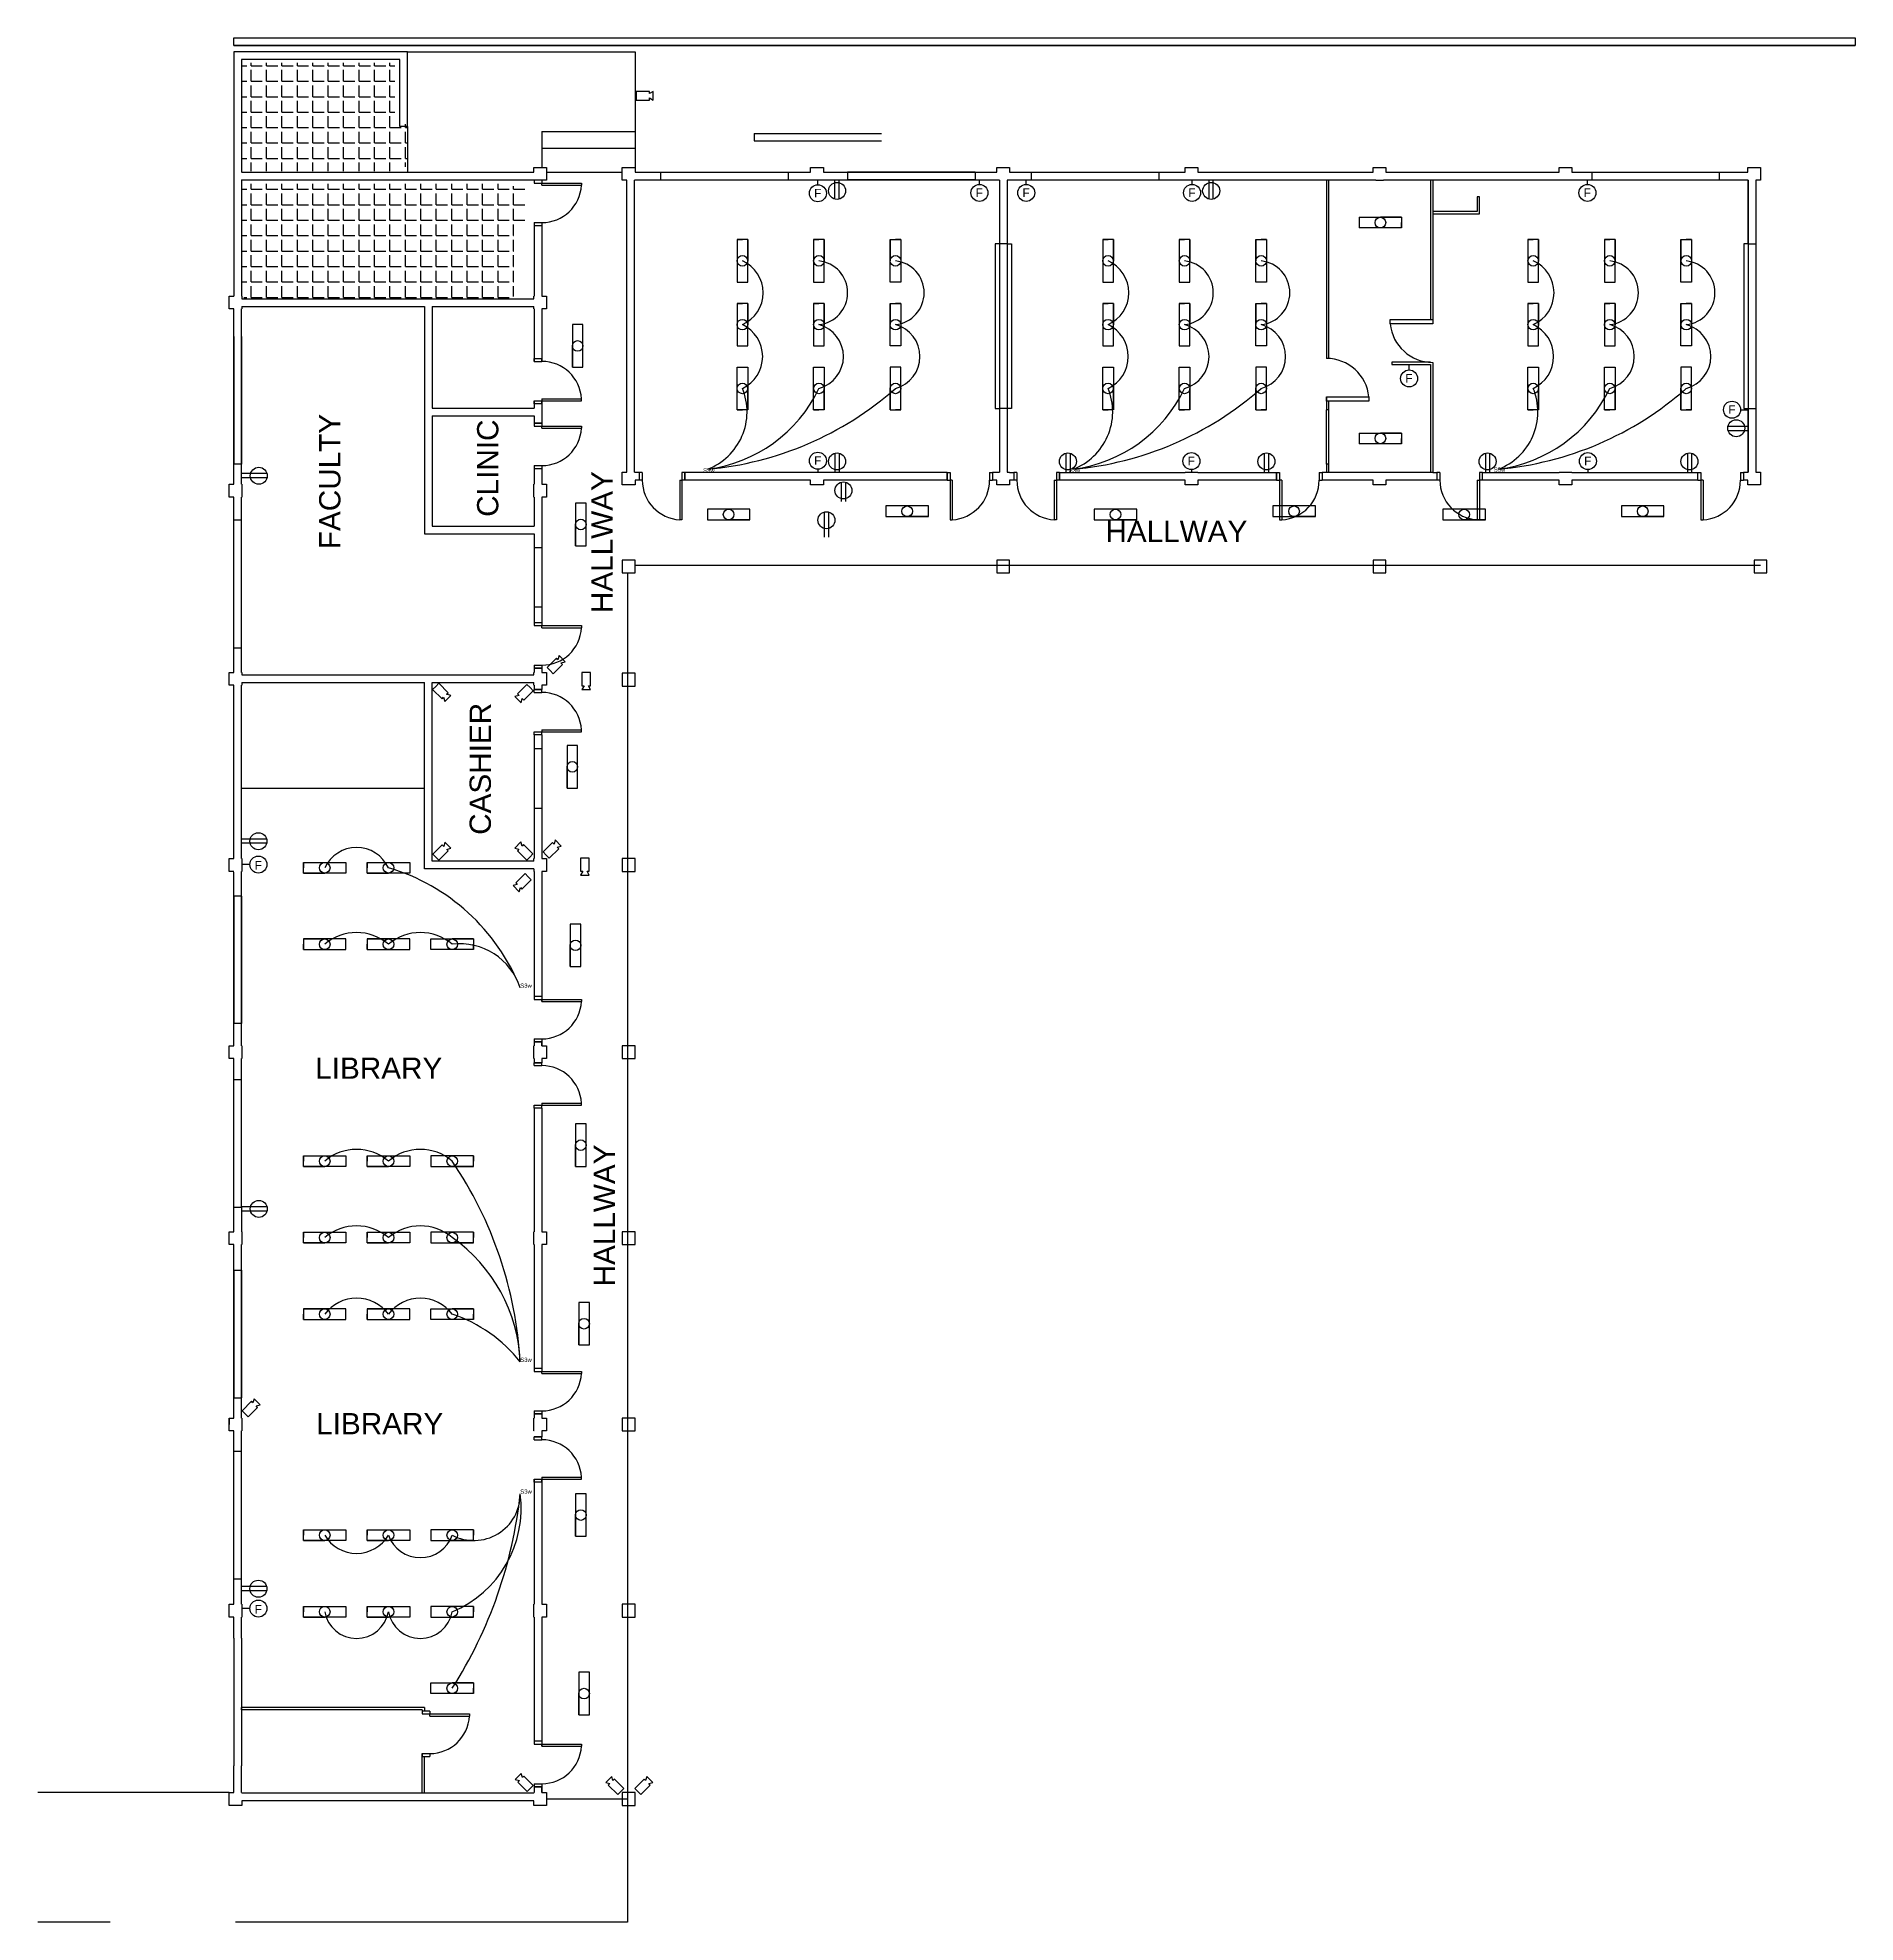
# Model space of a CAD drawing. Header units: centimetres. Extents: x 5373 to 12554, y -7923 to 4675.
# Drawn here: x 5885 to 10160, y 242 to 4675 of the extents above; entities that cross this region are included whole.
import ezdxf

# ---------------------------------------------------------------- set-up
doc = ezdxf.new("R2010")
doc.units = ezdxf.units.CM
for name, color, linetype in [('CCTV', 7, 'Continuous'), ('Doors', 130, 'Continuous'), ('electrical hidden', 10, 'Continuous'), ('florecent', 60, 'Continuous'), ('others', 7, 'Continuous'), ('Walls', 210, 'Continuous'), ('whiteboard', 254, 'Continuous')]:
    doc.layers.add(name, color=color, linetype=linetype)
doc.styles.get("Standard").update_dxf_attribs({"font": 'arial.ttf'})

msp = doc.modelspace()

# ---------------------------------------------------------------- texts
at = {"layer": 'whiteboard'}
for s, height, p in [('F', 20, (7711.12, 4299.36)), ('F', 20, (8091.12, 4300.36)), ('F', 20, (8201.12, 4300.36)), ('F', 20, (8591.12, 4300.36)), ('F', 20, (9521.12, 4300.36)), ('F', 20, (9101.7, 3863.82)), ('F', 20, (9861.12, 3790.36)), ('F', 20, (7711.12, 3670.36)), ('F', 20, (8589.62, 3669.36)), ('F', 20, (9522.12, 3669.36)), ('S3w', 10, (7450, 3652.18)), ('S3w', 10, (8310, 3652.17)), ('S3w', 10, (9309.69, 3654.18)), ('HALLWAY', 50, (8396.35, 3488.7)), ('F', 20, (6395.12, 2718.36)), ('S3w', 10, (7020, 2440.18)), ('LIBRARY', 50, (6537.75, 2226.08)), ('S3w', 10, (7020, 1560.18)), ('LIBRARY', 50, (6540, 1390)), ('S3w', 10, (7020, 1250.18)), ('F', 20, (6395.12, 968.36))]:
    msp.add_text(s, height=height, dxfattribs=at).set_placement(p)
for s, p in [('FACULTY', (6596.99, 3471.89)), ('CLINIC', (6968.4, 3547.95)), ('HALLWAY', (7237.38, 3321.53)), ('CASHIER', (6950.85, 2800)), ('HALLWAY', (7242.95, 1737.75))]:
    msp.add_text(s, height=50, rotation=90, dxfattribs=at).set_placement(p)

# ---------------------------------------------------------------- hatches: boundary and pattern name
at = {"layer": 'Walls'}
h = msp.add_hatch(dxfattribs=at)
h.set_pattern_fill('ANGLE', color=0, scale=5.2)
h.set_pattern_definition([(0, (4280, -4), (0, 36.322), [26.416, -9.906]), (90, (4280, -4), (-36.322, 2e-15), [26.416, -9.906])])
h.paths.add_polyline_path([(6725, 4611), (6720, 4611), (6720, 4616), (6370, 4616), (6370, 4611), (6365, 4611), (6365, 4366), (6370, 4366), (6370, 4361), (6725, 4361), (6725, 4371), (6755, 4371), (6755, 4471.5), (6725, 4471.5)])
h.paths.add_polyline_path([(7035, 4321.17), (7005, 4321.17), (7005, 4326), (7000, 4326), (7000, 4331), (6370, 4331), (6370, 4326), (6365, 4326), (6365, 4066), (6370, 4066), (6370, 4061), (7000, 4061), (7000, 4066), (7005, 4066), (7005, 4220.67), (7035, 4220.67)])

# ---------------------------------------------------------------- linework, layer by layer
for p, q in [((7760, 4295.27), (7760, 4334)), ((7770, 4295.27), (7770, 4334)), ((8640, 4295.27), (8640, 4334)), ((8650, 4295.27), (8650, 4334)), ((9860.64, 3761.36), (9899.36, 3761.36)), ((9860.64, 3761.36), (9908, 3761.36)), ((9860.64, 3751.36), (9899.36, 3751.36)), ((9860.64, 3751.36), (9908, 3751.36)), ((7760, 3697.73), (7760, 3659)), ((7770, 3697.73), (7770, 3659)), ((8303, 3697.72), (8303, 3658.99)), ((8313, 3697.72), (8313, 3658.99)), ((8770, 3697.73), (8770, 3659)), ((8780, 3697.73), (8780, 3659)), ((9290, 3697.72), (9290, 3658.99)), ((9300, 3697.72), (9300, 3658.99)), ((9765, 3697.73), (9765, 3659)), ((9775, 3697.73), (9775, 3659)), ((6378.64, 3649.5), (6365, 3649.5)), ((6378.64, 3639.5), (6365, 3639.5)), ((6424.36, 3649.5), (6385.64, 3649.5)), ((6424.36, 3639.5), (6385.64, 3639.5)), ((7775, 3629.36), (7775, 3590.64)), ((7785, 3629.36), (7785, 3590.64)), ((7735, 3559.36), (7735, 3500)), ((7745, 3559.36), (7745, 3500)), ((6377.64, 2790), (6364, 2790)), ((6377.64, 2780), (6364, 2780)), ((6384.64, 2790), (6370, 2790)), ((6423.36, 2790), (6384.64, 2790)), ((6423.36, 2780), (6384.64, 2780)), ((6384, 2730), (6365, 2730)), ((6378.64, 1925), (6365, 1925)), ((6378.64, 1915), (6365, 1915)), ((6424.36, 1925), (6385.64, 1925)), ((6424.36, 1915), (6385.64, 1915)), ((6377.64, 1031.77), (6364, 1031.77)), ((6377.64, 1021.77), (6364, 1021.77)), ((6423.36, 1031.77), (6384.64, 1031.77)), ((6423.36, 1021.77), (6384.64, 1021.77)), ((6384, 980), (6365, 980))]:
    msp.add_line(p, q)
at = {"layer": 'CCTV', "color": 3}
for points in [[(7292.66, 4528.31), (7323.9, 4528.31), (7323.9, 4533.49), (7332.66, 4528.43), (7332.66, 4548.66), (7323.9, 4543.6), (7323.9, 4548.77), (7292.66, 4548.77), (7292.66, 4538.54)], [(7097.35, 3178.9), (7119.44, 3200.99), (7115.78, 3204.65), (7125.55, 3207.27), (7111.25, 3221.57), (7108.63, 3211.8), (7104.97, 3215.46), (7082.88, 3193.37), (7090.11, 3186.13)], [(6813.88, 3141.94), (6835.97, 3119.85), (6839.63, 3123.51), (6842.24, 3113.74), (6856.55, 3128.04), (6846.78, 3130.66), (6850.44, 3134.32), (6828.35, 3156.41), (6821.11, 3149.18)], [(7035.71, 3153.48), (7013.62, 3131.39), (7017.28, 3127.73), (7007.51, 3125.11), (7021.81, 3110.81), (7024.43, 3120.58), (7028.09, 3116.92), (7050.18, 3139.01), (7042.95, 3146.25)], [(7164.92, 3181.78), (7164.92, 3150.53), (7170.1, 3150.53), (7165.04, 3141.78), (7185.27, 3141.78), (7180.21, 3150.53), (7185.39, 3150.53), (7185.39, 3181.78)], [(6828.64, 2740), (6850.73, 2762.09), (6847.08, 2765.75), (6856.84, 2768.36), (6842.54, 2782.67), (6839.92, 2772.9), (6836.27, 2776.56), (6814.17, 2754.46), (6821.41, 2747.23)], [(7049.88, 2754.98), (7027.79, 2777.07), (7024.13, 2773.41), (7021.51, 2783.18), (7007.21, 2768.88), (7016.98, 2766.26), (7013.32, 2762.6), (7035.41, 2740.51), (7042.65, 2747.75)], [(7088.33, 2745.15), (7110.42, 2767.24), (7106.77, 2770.9), (7116.53, 2773.52), (7102.23, 2787.82), (7099.61, 2778.05), (7095.96, 2781.71), (7073.86, 2759.62), (7081.1, 2752.38)], [(7031.45, 2708.8), (7009.36, 2686.7), (7013.02, 2683.05), (7003.25, 2680.43), (7017.55, 2666.13), (7020.17, 2675.89), (7023.83, 2672.24), (7045.92, 2694.33), (7038.69, 2701.56)], [(7161.92, 2745.38), (7161.92, 2714.14), (7167.09, 2714.14), (7162.03, 2705.38), (7182.26, 2705.38), (7177.2, 2714.14), (7182.38, 2714.14), (7182.38, 2745.38), (7172.15, 2745.38)], [(6380.07, 1430.96), (6402.17, 1453.05), (6398.51, 1456.71), (6408.28, 1459.32), (6393.97, 1473.63), (6391.36, 1463.86), (6387.7, 1467.52), (6365.61, 1445.42), (6372.84, 1438.19)], [(7050.71, 563.91), (7028.62, 586.01), (7024.96, 582.35), (7022.34, 592.12), (7008.04, 577.81), (7017.81, 575.2), (7014.15, 571.54), (7036.24, 549.45), (7043.48, 556.68)], [(7263.59, 556.87), (7241.5, 578.96), (7237.84, 575.3), (7235.22, 585.07), (7220.92, 570.77), (7230.69, 568.15), (7227.03, 564.49), (7249.12, 542.4), (7256.35, 549.64)], [(7303.59, 542.4), (7325.68, 564.49), (7322.02, 568.15), (7331.79, 570.77), (7317.49, 585.07), (7314.87, 575.3), (7311.21, 578.96), (7289.12, 556.87), (7296.35, 549.64)]]:
    msp.add_lwpolyline(points, close=True, dxfattribs=at)
at = {"layer": 'Doors'}
for p, q in [((7570, 4450), (7870, 4450)), ((7570, 4450), (7570, 4432)), ((7570, 4432), (7870, 4432)), ((7350, 4359), (7650, 4359)), ((7350, 4359), (7350, 4341)), ((7350, 4359), (7350, 4341)), ((7650, 4359), (7650, 4341)), ((8090, 4359), (7790, 4359)), ((7790, 4359), (7790, 4341)), ((8090, 4359), (8090, 4341)), ((8222, 4359), (8522, 4359)), ((8222, 4359), (8222, 4341)), ((8522, 4359), (8522, 4341)), ((9540, 4359), (9840, 4359)), ((9540, 4359), (9540, 4341)), ((9840, 4359), (9840, 4341)), ((7071, 4340), (7053, 4340)), ((7053, 4340), (7053, 4333)), ((7053, 4333), (7071, 4333)), ((7071, 4340), (7071, 4333)), ((7071, 4333), (7164, 4333)), ((7071, 4328), (7071, 4333)), ((7071, 4328), (7164, 4328)), ((7164, 4333), (7164, 4328)), ((7350, 4341), (7650, 4341)), ((8090, 4341), (7790, 4341)), ((8222, 4341), (8522, 4341)), ((9540, 4341), (9840, 4341)), ((7053, 4240), (7053, 4233)), ((7053, 4240), (7071, 4240)), ((7053, 4233), (7071, 4233)), ((7071, 4240), (7071, 4233)), ((6346, 3972), (6346, 3672)), ((6364, 3972), (6364, 3672)), ((7053, 3913.5), (7053, 3920.5)), ((7053, 3920.5), (7071, 3920.5)), ((7053, 3913.5), (7071, 3913.5)), ((7071, 3913.5), (7071, 3920.5)), ((7053, 3813.5), (7053, 3820.5)), ((7053, 3820.5), (7071, 3820.5)), ((7071, 3813.5), (7053, 3813.5)), ((7071, 3825.5), (7164, 3825.5)), ((7071, 3825.5), (7071, 3820.5)), ((7071, 3813.5), (7071, 3820.5)), ((7071, 3820.5), (7164, 3820.5)), ((7164, 3820.5), (7164, 3825.5)), ((7071, 3768.5), (7053, 3768.5)), ((7053, 3768.5), (7053, 3761.5)), ((7071, 3768.5), (7071, 3761.5)), ((8921, 3800), (8916, 3800)), ((8916, 3672), (8916, 3800)), ((8921, 3800), (8921, 3672)), ((7053, 3761.5), (7071, 3761.5)), ((7071, 3761.5), (7164, 3761.5)), ((7071, 3756.5), (7071, 3761.5)), ((7071, 3756.5), (7164, 3756.5)), ((7164, 3761.5), (7164, 3756.5)), ((6364, 3672), (6346, 3672)), ((7053, 3668.5), (7053, 3661.5)), ((7053, 3668.5), (7071, 3668.5)), ((7053, 3661.5), (7071, 3661.5)), ((7071, 3668.5), (7071, 3661.5)), ((7307, 3652), (7300, 3652)), ((7300, 3652), (7300, 3634)), ((7307, 3652), (7307, 3634)), ((7407, 3652), (7400, 3652)), ((7400, 3652), (7400, 3634)), ((7407, 3634), (7407, 3652)), ((8024, 3634), (8024, 3652)), ((8024, 3652), (8031, 3652)), ((8031, 3652), (8031, 3634)), ((8124, 3652), (8131, 3652)), ((8124, 3652), (8124, 3634)), ((8131, 3652), (8131, 3634)), ((8188, 3651.99), (8181, 3651.99)), ((8181, 3651.99), (8181, 3633.99)), ((8188, 3651.99), (8188, 3633.99)), ((8288, 3651.99), (8281, 3651.99)), ((8281, 3651.99), (8281, 3633.99)), ((8288, 3633.99), (8288, 3651.99)), ((8799, 3633.95), (8799, 3651.95)), ((8799, 3651.95), (8806, 3651.95)), ((8806, 3651.95), (8806, 3633.95)), ((8899, 3651.95), (8906, 3651.95)), ((8899, 3651.95), (8899, 3633.95)), ((8906, 3651.95), (8906, 3633.95)), ((8921, 3672), (8916, 3672)), ((9183, 3651.99), (9176, 3651.99)), ((9176, 3651.99), (9176, 3633.99)), ((9183, 3651.99), (9183, 3633.99)), ((9283, 3651.99), (9276, 3651.99)), ((9276, 3651.99), (9276, 3633.99)), ((9283, 3633.99), (9283, 3651.99)), ((9790, 3633.99), (9790, 3651.99)), ((9790, 3651.99), (9797, 3651.99)), ((9797, 3651.99), (9797, 3633.99)), ((9890, 3651.99), (9897, 3651.99)), ((9890, 3651.99), (9890, 3633.99)), ((9897, 3651.99), (9897, 3633.99)), ((7307, 3634), (7300, 3634)), ((7395, 3634), (7395, 3541)), ((7395, 3634), (7400, 3634)), ((7407, 3634), (7400, 3634)), ((7400, 3634), (7400, 3541)), ((8024, 3634), (8031, 3634)), ((8031, 3634), (8031, 3541)), ((8036, 3634), (8031, 3634)), ((8036, 3634), (8036, 3541)), ((8124, 3634), (8131, 3634)), ((8188, 3633.99), (8181, 3633.99)), ((8276, 3633.99), (8276, 3540.99)), ((8276, 3633.99), (8281, 3633.99)), ((8288, 3633.99), (8281, 3633.99)), ((8281, 3633.99), (8281, 3540.99)), ((8799, 3633.95), (8806, 3633.95)), ((8806, 3633.95), (8806, 3540.95)), ((8811, 3633.95), (8806, 3633.95)), ((8811, 3633.95), (8811, 3540.95)), ((8899, 3633.95), (8906, 3633.95)), ((9183, 3633.99), (9176, 3633.99)), ((9271, 3633.99), (9271, 3540.99)), ((9271, 3633.99), (9276, 3633.99)), ((9283, 3633.99), (9276, 3633.99)), ((9276, 3633.99), (9276, 3540.99)), ((9790, 3633.99), (9797, 3633.99)), ((9797, 3633.99), (9797, 3540.99)), ((9802, 3633.99), (9797, 3633.99)), ((9802, 3633.99), (9802, 3540.99)), ((9890, 3633.99), (9897, 3633.99)), ((6346, 3240), (6346, 3540)), ((6364, 3540), (6346, 3540)), ((6364, 3240), (6364, 3540)), ((7400, 3541), (7395, 3541)), ((8031, 3541), (8036, 3541)), ((8281, 3540.99), (8276, 3540.99)), ((8806, 3540.95), (8811, 3540.95)), ((9276, 3540.99), (9271, 3540.99)), ((9797, 3540.99), (9802, 3540.99)), ((7053, 3476), (7071, 3476)), ((7053, 3476), (7053, 3336)), ((7071, 3476), (7071, 3336)), ((7053, 3336), (7071, 3336)), ((7071, 3299), (7053, 3299)), ((7053, 3299), (7053, 3292)), ((7053, 3292), (7071, 3292)), ((7071, 3299), (7071, 3292)), ((7071, 3292), (7164, 3292)), ((7071, 3287), (7071, 3292)), ((7071, 3287), (7164, 3287)), ((7164, 3292), (7164, 3287)), ((6346, 3240), (6364, 3240)), ((7053, 3199), (7053, 3192)), ((7053, 3199), (7071, 3199)), ((7053, 3192), (7071, 3192)), ((7071, 3199), (7071, 3192)), ((7053, 3135), (7053, 3142)), ((7053, 3142), (7071, 3142)), ((7053, 3135), (7071, 3135)), ((7071, 3135), (7071, 3142)), ((7053, 3035), (7053, 3042)), ((7053, 3042), (7071, 3042)), ((7071, 3035), (7053, 3035)), ((7071, 3047), (7164, 3047)), ((7071, 3047), (7071, 3042)), ((7071, 3035), (7071, 3042)), ((7071, 3042), (7164, 3042)), ((7164, 3042), (7164, 3047)), ((7053, 3003), (7071, 3003)), ((7053, 3003), (7053, 2863)), ((7071, 3003), (7071, 2863)), ((7053, 2863), (7071, 2863)), ((6346, 2656), (6346, 2356)), ((6364, 2656), (6346, 2656)), ((6364, 2656), (6364, 2356)), ((7071, 2420), (7053, 2420)), ((7053, 2420), (7053, 2413)), ((7053, 2413), (7071, 2413)), ((7071, 2420), (7071, 2413)), ((7071, 2413), (7164, 2413)), ((7071, 2408), (7071, 2413)), ((7071, 2408), (7164, 2408)), ((7164, 2413), (7163.87, 2408)), ((6364, 2356), (6346, 2356)), ((7053, 2320), (7053, 2313)), ((7053, 2320), (7071, 2320)), ((7053, 2313), (7071, 2313)), ((7071, 2320), (7071, 2313)), ((7053, 2257), (7053, 2264)), ((7053, 2264), (7071, 2264)), ((7071, 2257), (7071, 2264)), ((6346, 1924), (6346, 2224)), ((6364, 2224), (6346, 2224)), ((6364, 1924), (6364, 2224)), ((7053, 2257), (7071, 2257)), ((7053, 2157), (7053, 2164)), ((7053, 2164), (7071, 2164)), ((7071, 2157), (7053, 2157)), ((7071, 2169), (7164, 2169)), ((7071, 2169), (7071, 2164)), ((7071, 2157), (7071, 2164)), ((7071, 2164), (7164, 2164)), ((7164, 2164), (7164, 2169)), ((6346, 1924), (6364, 1924)), ((6346, 1776), (6346, 1476)), ((6346, 1776), (6364, 1776)), ((6364, 1776), (6364, 1476)), ((7071, 1545), (7053, 1545)), ((7053, 1545), (7053, 1538)), ((7053, 1538), (7071, 1538)), ((7071, 1545), (7071, 1538)), ((7071, 1538), (7164, 1538)), ((7071, 1533), (7071, 1538)), ((7071, 1533), (7164, 1533)), ((7164, 1538), (7164, 1533)), ((6346, 1476), (6364, 1476)), ((7053, 1445), (7053, 1438)), ((7053, 1445), (7071, 1445)), ((7053, 1438), (7071, 1438)), ((7071, 1445), (7071, 1438)), ((7053, 1377), (7053, 1384)), ((7053, 1384), (7071, 1384)), ((7053, 1377), (7071, 1377)), ((7071, 1377), (7071, 1384)), ((6346, 1350), (6364, 1350)), ((6346, 1050), (6346, 1350)), ((6364, 1050), (6364, 1350)), ((7071, 1289), (7164, 1289)), ((7071, 1289), (7071, 1284)), ((7164, 1284), (7164, 1289)), ((7053, 1277), (7053, 1284)), ((7053, 1284), (7071, 1284)), ((7071, 1277), (7053, 1277)), ((7071, 1277), (7071, 1284)), ((7071, 1284), (7164, 1284)), ((6346, 1050), (6364, 1050)), ((6807.5, 739), (6789.5, 739)), ((6789.5, 739), (6789.5, 732)), ((6789.5, 732), (6807.5, 732)), ((6807.5, 739), (6807.5, 732)), ((6807.5, 732), (6900.5, 732)), ((6807.5, 727), (6807.5, 732)), ((6807.5, 727), (6900.5, 727)), ((6900.5, 732), (6900.5, 727)), ((7071, 668), (7053, 668)), ((7053, 668), (7053, 661)), ((7071, 668), (7071, 661)), ((6789.5, 639), (6789.5, 632)), ((6789.5, 639), (6807.5, 639)), ((6789.5, 632), (6807.5, 632)), ((6807.5, 639), (6807.5, 632)), ((7053, 661), (7071, 661)), ((7071, 661), (7164, 661)), ((7071, 656), (7071, 661)), ((7071, 656), (7164, 656)), ((7164, 661), (7164, 656)), ((7053, 568), (7053, 561)), ((7053, 568), (7071, 568)), ((7053, 561), (7071, 561)), ((7071, 568), (7071, 561))]:
    msp.add_line(p, q, dxfattribs=at)
for points in [[(9166, 4001.81), (9066, 4001.81), (9066, 4011.81), (9166, 4011.81)], [(8916, 3830), (9016, 3830), (9016, 3820), (8916, 3820)]]:
    msp.add_lwpolyline(points, close=True, dxfattribs=at)
for centre, radius, start, end in [((7071, 4333), 93, 270, 356.92254), ((9166, 4011.81), 100.5, 185.71059, 270), ((7071, 3820.5), 93, 3.07746, 90), ((8916, 3820), 100.5, 5.71059, 90), ((7071, 3761.5), 93, 270, 356.92254), ((7400, 3634), 93, 180, 266.92254), ((8031, 3634), 93, 273.07746, 0), ((8281, 3633.99), 93, 180, 266.92254), ((8806, 3633.95), 93, 273.07746, 0), ((9276, 3633.99), 93, 180, 266.92254), ((9797, 3633.99), 93, 273.07746, 0), ((7071, 3292), 93, 270, 356.92254), ((7071, 3042), 93, 3.07746, 90), ((7071, 2413), 93, 270, 356.92254), ((7071, 2164), 93, 3.07746, 90), ((7071, 1538), 93, 270, 356.92254), ((7071, 1284), 93, 3.07746, 90), ((6807.5, 732), 93, 270, 356.92254), ((7071, 661), 93, 270, 356.92254)]:
    msp.add_arc(centre, radius, start, end, dxfattribs=at)
at = {"layer": 'electrical hidden'}
for centre, radius, start, end in [((7509.41, 4075), 81.98, 293.80842, 66.19158), ((7714.58, 4075), 75.42, 276.02558, 83.97442), ((7894.58, 4075), 75.42, 276.02558, 83.97442), ((8369.41, 4075), 81.98, 293.80842, 66.19158), ((8574.58, 4075), 75.42, 276.02558, 83.97442), ((8754.58, 4075), 75.42, 276.02558, 83.97442), ((9369.41, 4075), 81.98, 293.80842, 66.19158), ((9574.58, 4075), 75.42, 276.02558, 83.97442), ((9754.58, 4075), 75.42, 276.02558, 83.97442), ((7507.3, 3925), 82.85, 295.14058, 64.85942), ((7702.55, 3925), 77.61, 284.89265, 75.10735), ((7882.55, 3925), 77.61, 284.89265, 75.10735), ((8367.3, 3925), 82.85, 295.14058, 64.85942), ((8562.55, 3925), 77.61, 284.89265, 75.10735), ((8742.55, 3925), 77.61, 284.89265, 75.10735), ((9367.3, 3925), 82.85, 295.14058, 64.85942), ((9562.55, 3925), 77.61, 284.89265, 75.10735), ((9742.55, 3925), 77.61, 284.89265, 75.10735), ((7391.45, 4429.94), 772.98, 275.08806, 311.38723), ((7417.42, 3995.16), 337.85, 277.24026, 334.55449), ((7409.13, 3795), 144.27, 290.6476, 22.41041), ((8251.45, 4429.94), 772.98, 275.08806, 311.38723), ((8277.42, 3995.16), 337.85, 277.24026, 334.55449), ((8269.13, 3795), 144.27, 290.6476, 22.41041), ((9251.45, 4429.94), 772.98, 275.08806, 311.38723), ((9277.42, 3995.16), 337.85, 277.24026, 334.55449), ((9269.13, 3795), 144.27, 290.6476, 22.41041), ((6635, 2687.3), 82.85, 25.14058, 154.85942), ((6573.5, 2261.38), 480.9, 21.80405, 73.51073), ((6635, 2454.43), 115.68, 49.58186, 130.41814), ((6785, 2454.43), 115.68, 49.58186, 130.41814), ((6877.8, 2394.15), 149.41, 17.86956, 96.84116), ((6635, 1944.43), 115.68, 49.58186, 130.41814), ((6785, 1944.43), 115.68, 49.58186, 130.41814), ((6077.84, 1504.3), 943.8, 3.38324, 34.03146), ((6635, 1764.43), 115.68, 49.58186, 130.41814), ((6785, 1764.43), 115.68, 49.58186, 130.41814), ((6642.7, 1543.63), 377.65, 2.48483, 54.87325), ((6635, 1616.58), 93.55, 36.70658, 143.29342), ((6785, 1616.58), 93.55, 36.70658, 143.29342), ((6752.85, 1350.08), 339.76, 38.15922, 71.61676), ((5966.42, 1361.74), 1059.49, 327.50168, 353.94612), ((6758.78, 1215.74), 263.45, 292.59355, 7.47297), ((6910.75, 1249.25), 109.25, 242.32084, 0.39333), ((6635, 1197.13), 87.28, 210.75679, 329.24321), ((6785, 1179.58), 79.74, 199.85521, 340.14479), ((6635, 986.05), 76.21, 190.24097, 349.75903), ((6785, 986.05), 76.21, 190.24097, 349.75903)]:
    msp.add_arc(centre, radius, start, end, dxfattribs=at)
at = {"layer": 'florecent'}
for p, q in [((8993, 4252.5), (9093, 4252.5)), ((8993, 4252.5), (8993, 4227.5)), ((9093, 4227.5), (8993, 4227.5)), ((9093, 4252.5), (9043, 4252.5)), ((9093, 4252.5), (9093, 4227.5)), ((9093, 4227.5), (9093, 4240)), ((7530, 4200), (7530, 4100)), ((7555, 4200), (7530, 4200)), ((7530, 4200), (7542.5, 4200)), ((7555, 4100), (7555, 4200)), ((7555, 4200), (7555, 4150)), ((7710, 4200), (7710, 4100)), ((7735, 4200), (7710, 4200)), ((7710, 4200), (7722.5, 4200)), ((7735, 4100), (7735, 4200)), ((7735, 4200), (7735, 4150)), ((7890, 4100), (7890, 4200)), ((7890, 4200), (7915, 4200)), ((7890, 4200), (7890, 4150)), ((7915, 4200), (7902.5, 4200)), ((7915, 4200), (7915, 4100)), ((8390, 4200), (8390, 4100)), ((8415, 4200), (8390, 4200)), ((8390, 4200), (8402.5, 4200)), ((8415, 4100), (8415, 4200)), ((8415, 4200), (8415, 4150)), ((8570, 4200), (8570, 4100)), ((8595, 4200), (8570, 4200)), ((8570, 4200), (8582.5, 4200)), ((8595, 4100), (8595, 4200)), ((8595, 4200), (8595, 4150)), ((8750, 4100), (8750, 4200)), ((8750, 4200), (8775, 4200)), ((8750, 4200), (8750, 4150)), ((8775, 4200), (8762.5, 4200)), ((8775, 4200), (8775, 4100)), ((9390, 4200), (9390, 4100)), ((9415, 4200), (9390, 4200)), ((9390, 4200), (9402.5, 4200)), ((9415, 4100), (9415, 4200)), ((9415, 4200), (9415, 4150)), ((9570, 4200), (9570, 4100)), ((9595, 4200), (9570, 4200)), ((9570, 4200), (9582.5, 4200)), ((9595, 4100), (9595, 4200)), ((9595, 4200), (9595, 4150)), ((9750, 4100), (9750, 4200)), ((9750, 4200), (9775, 4200)), ((9750, 4200), (9750, 4150)), ((9775, 4200), (9762.5, 4200)), ((9775, 4200), (9775, 4100)), ((7530, 4100), (7555, 4100)), ((7710, 4100), (7735, 4100)), ((7915, 4100), (7890, 4100)), ((8390, 4100), (8415, 4100)), ((8570, 4100), (8595, 4100)), ((8775, 4100), (8750, 4100)), ((9390, 4100), (9415, 4100)), ((9570, 4100), (9595, 4100)), ((9775, 4100), (9750, 4100)), ((7530, 4050), (7530, 3950)), ((7555, 4050), (7530, 4050)), ((7530, 4050), (7542.5, 4050)), ((7555, 3950), (7555, 4050)), ((7555, 4050), (7555, 4000)), ((7710, 4050), (7710, 3950)), ((7735, 4050), (7710, 4050)), ((7710, 4050), (7722.5, 4050)), ((7735, 3950), (7735, 4050)), ((7735, 4050), (7735, 4000)), ((7890, 3950), (7890, 4050)), ((7890, 4050), (7915, 4050)), ((7890, 4050), (7890, 4000)), ((7915, 4050), (7902.5, 4050)), ((7915, 4050), (7915, 3950)), ((8390, 4050), (8390, 3950)), ((8415, 4050), (8390, 4050)), ((8390, 4050), (8402.5, 4050)), ((8415, 3950), (8415, 4050)), ((8415, 4050), (8415, 4000)), ((8570, 4050), (8570, 3950)), ((8595, 4050), (8570, 4050)), ((8570, 4050), (8582.5, 4050)), ((8595, 3950), (8595, 4050)), ((8595, 4050), (8595, 4000)), ((8750, 3950), (8750, 4050)), ((8750, 4050), (8775, 4050)), ((8750, 4050), (8750, 4000)), ((8775, 4050), (8762.5, 4050)), ((8775, 4050), (8775, 3950)), ((9390, 4050), (9390, 3950)), ((9415, 4050), (9390, 4050)), ((9390, 4050), (9402.5, 4050)), ((9415, 3950), (9415, 4050)), ((9415, 4050), (9415, 4000)), ((9570, 4050), (9570, 3950)), ((9595, 4050), (9570, 4050)), ((9570, 4050), (9582.5, 4050)), ((9595, 3950), (9595, 4050)), ((9595, 4050), (9595, 4000)), ((9750, 3950), (9750, 4050)), ((9750, 4050), (9775, 4050)), ((9750, 4050), (9750, 4000)), ((9775, 4050), (9762.5, 4050)), ((9775, 4050), (9775, 3950)), ((7167.5, 4000), (7142.5, 4000)), ((7142.5, 4000), (7142.5, 3900)), ((7167.5, 3900), (7167.5, 4000)), ((7142.5, 3900), (7142.5, 3950)), ((7530, 3950), (7555, 3950)), ((7710, 3950), (7735, 3950)), ((7915, 3950), (7890, 3950)), ((8390, 3950), (8415, 3950)), ((8570, 3950), (8595, 3950)), ((8775, 3950), (8750, 3950)), ((9390, 3950), (9415, 3950)), ((9570, 3950), (9595, 3950)), ((9775, 3950), (9750, 3950)), ((7142.5, 3900), (7167.5, 3900)), ((7530, 3800), (7530, 3900)), ((7530, 3900), (7555, 3900)), ((7555, 3900), (7555, 3800)), ((7710, 3800), (7710, 3900)), ((7710, 3900), (7735, 3900)), ((7735, 3900), (7735, 3800)), ((7915, 3900), (7890, 3900)), ((7890, 3900), (7890, 3800)), ((7915, 3800), (7915, 3900)), ((8390, 3800), (8390, 3900)), ((8390, 3900), (8415, 3900)), ((8415, 3900), (8415, 3800)), ((8570, 3800), (8570, 3900)), ((8570, 3900), (8595, 3900)), ((8595, 3900), (8595, 3800)), ((8775, 3900), (8750, 3900)), ((8750, 3900), (8750, 3800)), ((8775, 3800), (8775, 3900)), ((9390, 3800), (9390, 3900)), ((9390, 3900), (9415, 3900)), ((9415, 3900), (9415, 3800)), ((9570, 3800), (9570, 3900)), ((9570, 3900), (9595, 3900)), ((9595, 3900), (9595, 3800)), ((9775, 3900), (9750, 3900)), ((9750, 3900), (9750, 3800)), ((9775, 3800), (9775, 3900)), ((7555, 3800), (7555, 3850)), ((7735, 3800), (7735, 3850)), ((7890, 3800), (7890, 3850)), ((8415, 3800), (8415, 3850)), ((8595, 3800), (8595, 3850)), ((8750, 3800), (8750, 3850)), ((9415, 3800), (9415, 3850)), ((9595, 3800), (9595, 3850)), ((9750, 3800), (9750, 3850)), ((7555, 3800), (7530, 3800)), ((7530, 3800), (7542.5, 3800)), ((7735, 3800), (7710, 3800)), ((7710, 3800), (7722.5, 3800)), ((7890, 3800), (7915, 3800)), ((7915, 3800), (7902.5, 3800)), ((8415, 3800), (8390, 3800)), ((8390, 3800), (8402.5, 3800)), ((8595, 3800), (8570, 3800)), ((8570, 3800), (8582.5, 3800)), ((8750, 3800), (8775, 3800)), ((8775, 3800), (8762.5, 3800)), ((9415, 3800), (9390, 3800)), ((9390, 3800), (9402.5, 3800)), ((9595, 3800), (9570, 3800)), ((9570, 3800), (9582.5, 3800)), ((9750, 3800), (9775, 3800)), ((9775, 3800), (9762.5, 3800)), ((8993, 3745), (9093, 3745)), ((8993, 3745), (8993, 3720)), ((9093, 3745), (9043, 3745)), ((9093, 3745), (9093, 3720)), ((9093, 3720), (9093, 3732.5)), ((9093, 3720), (8993, 3720)), ((7175, 3580), (7150, 3580)), ((7150, 3580), (7150, 3480)), ((7175, 3480), (7175, 3580)), ((7560, 3565.99), (7460, 3565.99)), ((7460, 3565.99), (7460, 3540.99)), ((7560, 3540.99), (7560, 3565.99)), ((7980, 3573.49), (7880, 3573.49)), ((7880, 3573.49), (7880, 3548.49)), ((7880, 3548.49), (7980, 3548.49)), ((7980, 3548.49), (7930, 3548.49)), ((7980, 3548.49), (7980, 3573.49)), ((8470, 3565.99), (8370, 3565.99)), ((8370, 3565.99), (8370, 3540.99)), ((8470, 3540.99), (8470, 3565.99)), ((8890, 3573.49), (8790, 3573.49)), ((8790, 3573.49), (8790, 3548.49)), ((8790, 3548.49), (8890, 3548.49)), ((8890, 3548.49), (8840, 3548.49)), ((8890, 3548.49), (8890, 3573.49)), ((9290, 3565.99), (9190, 3565.99)), ((9190, 3565.99), (9190, 3540.99)), ((9290, 3540.99), (9290, 3565.99)), ((9710, 3573.49), (9610, 3573.49)), ((9610, 3573.49), (9610, 3548.49)), ((9610, 3548.49), (9710, 3548.49)), ((9710, 3548.49), (9660, 3548.49)), ((9710, 3548.49), (9710, 3573.49)), ((7150, 3480), (7150, 3530)), ((7460, 3540.99), (7560, 3540.99)), ((7560, 3540.99), (7510, 3540.99)), ((8370, 3540.99), (8470, 3540.99)), ((8470, 3540.99), (8420, 3540.99)), ((9190, 3540.99), (9290, 3540.99)), ((9290, 3540.99), (9240, 3540.99)), ((7150, 3480), (7175, 3480)), ((7155, 3010), (7130, 3010)), ((7130, 3010), (7130, 2910)), ((7155, 2910), (7155, 3010)), ((7130, 2910), (7130, 2960)), ((7130, 2910), (7155, 2910)), ((6510, 2735), (6610, 2735)), ((6510, 2710), (6510, 2735)), ((6510, 2735), (6510, 2722.5)), ((6610, 2710), (6510, 2710)), ((6510, 2710), (6560, 2710)), ((6610, 2735), (6610, 2710)), ((6660, 2735), (6760, 2735)), ((6660, 2710), (6660, 2735)), ((6660, 2735), (6660, 2722.5)), ((6760, 2710), (6660, 2710)), ((6660, 2710), (6710, 2710)), ((6760, 2735), (6760, 2710)), ((7162.5, 2590), (7137.5, 2590)), ((7137.5, 2590), (7137.5, 2490)), ((7162.5, 2490), (7162.5, 2590)), ((6610, 2555), (6510, 2555)), ((6510, 2555), (6510, 2530)), ((6510, 2555), (6560, 2555)), ((6510, 2530), (6510, 2542.5)), ((6510, 2530), (6610, 2530)), ((6610, 2530), (6610, 2555)), ((6760, 2555), (6660, 2555)), ((6660, 2555), (6660, 2530)), ((6660, 2555), (6710, 2555)), ((6660, 2530), (6660, 2542.5)), ((6660, 2530), (6760, 2530)), ((6760, 2530), (6760, 2555)), ((6810, 2530), (6810, 2555)), ((6810, 2555), (6910, 2555)), ((6910, 2530), (6810, 2530)), ((6910, 2555), (6860, 2555)), ((6910, 2555), (6910, 2530)), ((6910, 2530), (6910, 2542.5)), ((7137.5, 2490), (7137.5, 2540)), ((7137.5, 2490), (7162.5, 2490)), ((7175, 2120), (7150, 2120)), ((7150, 2120), (7150, 2020)), ((7175, 2020), (7175, 2120)), ((6510, 2045), (6610, 2045)), ((6510, 2020), (6510, 2045)), ((6510, 2045), (6510, 2032.5)), ((6610, 2045), (6610, 2020)), ((6660, 2045), (6760, 2045)), ((6660, 2020), (6660, 2045)), ((6660, 2045), (6660, 2032.5)), ((6760, 2045), (6760, 2020)), ((6910, 2045), (6810, 2045)), ((6810, 2045), (6810, 2020)), ((6910, 2020), (6910, 2045)), ((6910, 2045), (6910, 2032.5)), ((7150, 2020), (7150, 2070)), ((6610, 2020), (6510, 2020)), ((6510, 2020), (6560, 2020)), ((6760, 2020), (6660, 2020)), ((6660, 2020), (6710, 2020)), ((6810, 2020), (6910, 2020)), ((6910, 2020), (6860, 2020)), ((7150, 2020), (7175, 2020)), ((6510, 1865), (6610, 1865)), ((6510, 1840), (6510, 1865)), ((6510, 1865), (6510, 1852.5)), ((6610, 1865), (6610, 1840)), ((6660, 1865), (6760, 1865)), ((6660, 1840), (6660, 1865)), ((6660, 1865), (6660, 1852.5)), ((6760, 1865), (6760, 1840)), ((6910, 1865), (6810, 1865)), ((6810, 1865), (6810, 1840)), ((6910, 1840), (6910, 1865)), ((6910, 1865), (6910, 1852.5)), ((6610, 1840), (6510, 1840)), ((6510, 1840), (6560, 1840)), ((6760, 1840), (6660, 1840)), ((6660, 1840), (6710, 1840)), ((6810, 1840), (6910, 1840)), ((6910, 1840), (6860, 1840)), ((6610, 1685), (6510, 1685)), ((6510, 1685), (6510, 1660)), ((6510, 1685), (6560, 1685)), ((6610, 1660), (6610, 1685)), ((6760, 1685), (6660, 1685)), ((6660, 1685), (6660, 1660)), ((6660, 1685), (6710, 1685)), ((6760, 1660), (6760, 1685)), ((6810, 1660), (6810, 1685)), ((6810, 1685), (6910, 1685)), ((6910, 1685), (6860, 1685)), ((6910, 1685), (6910, 1660)), ((7182.5, 1700), (7157.5, 1700)), ((7157.5, 1700), (7157.5, 1600)), ((7182.5, 1600), (7182.5, 1700)), ((6510, 1660), (6510, 1672.5)), ((6510, 1660), (6610, 1660)), ((6660, 1660), (6660, 1672.5)), ((6660, 1660), (6760, 1660)), ((6910, 1660), (6810, 1660)), ((6910, 1660), (6910, 1672.5)), ((7157.5, 1600), (7157.5, 1650)), ((7157.5, 1600), (7182.5, 1600)), ((7175, 1250), (7150, 1250)), ((7150, 1250), (7150, 1150)), ((7175, 1150), (7175, 1250)), ((7150, 1150), (7150, 1200)), ((6510, 1165), (6610, 1165)), ((6510, 1140), (6510, 1165)), ((6510, 1165), (6510, 1152.5)), ((6610, 1165), (6610, 1140)), ((6660, 1165), (6760, 1165)), ((6660, 1140), (6660, 1165)), ((6660, 1165), (6660, 1152.5)), ((6760, 1165), (6760, 1140)), ((6910, 1165), (6810, 1165)), ((6810, 1165), (6810, 1140)), ((6910, 1140), (6910, 1165)), ((6910, 1165), (6910, 1152.5)), ((6610, 1140), (6510, 1140)), ((6510, 1140), (6560, 1140)), ((6760, 1140), (6660, 1140)), ((6660, 1140), (6710, 1140)), ((6810, 1140), (6910, 1140)), ((6910, 1140), (6860, 1140)), ((7150, 1150), (7175, 1150)), ((6510, 985), (6610, 985)), ((6510, 960), (6510, 985)), ((6510, 985), (6510, 972.5)), ((6610, 985), (6610, 960)), ((6660, 985), (6760, 985)), ((6660, 960), (6660, 985)), ((6660, 985), (6660, 972.5)), ((6760, 985), (6760, 960)), ((6910, 985), (6810, 985)), ((6810, 985), (6810, 960)), ((6910, 960), (6910, 985)), ((6910, 985), (6910, 972.5)), ((6610, 960), (6510, 960)), ((6510, 960), (6560, 960)), ((6760, 960), (6660, 960)), ((6660, 960), (6710, 960)), ((6810, 960), (6910, 960)), ((6910, 960), (6860, 960)), ((6810, 780), (6810, 805)), ((6810, 805), (6910, 805)), ((6910, 805), (6860, 805)), ((6910, 805), (6910, 780)), ((7182.5, 830), (7157.5, 830)), ((7157.5, 830), (7157.5, 730)), ((7182.5, 730), (7182.5, 830)), ((6910, 780), (6810, 780)), ((6910, 780), (6910, 792.5)), ((7157.5, 730), (7157.5, 780)), ((7157.5, 730), (7182.5, 730))]:
    msp.add_line(p, q, dxfattribs=at)
for centre in [(9043, 4240), (7542.5, 4150), (7722.5, 4150), (7902.5, 4150), (8402.5, 4150), (8582.5, 4150), (8762.5, 4150), (9402.5, 4150), (9582.5, 4150), (9762.5, 4150), (7542.5, 4000), (7722.5, 4000), (7902.5, 4000), (8402.5, 4000), (8582.5, 4000), (8762.5, 4000), (9402.5, 4000), (9582.5, 4000), (9762.5, 4000), (7155, 3950), (7542.5, 3850), (7722.5, 3850), (7902.5, 3850), (8402.5, 3850), (8582.5, 3850), (8762.5, 3850), (9402.5, 3850), (9582.5, 3850), (9762.5, 3850), (9043, 3732.5), (7510, 3553.49), (7930, 3560.99), (8420, 3553.49), (8840, 3560.99), (9240, 3553.49), (9660, 3560.99), (7162.5, 3530), (7142.5, 2960), (6560, 2722.5), (6710, 2722.5), (6560, 2542.5), (6710, 2542.5), (6860, 2542.5), (7150, 2540), (6560, 2032.5), (6710, 2032.5), (6860, 2032.5), (7162.5, 2070), (6560, 1852.5), (6710, 1852.5), (6860, 1852.5), (6560, 1672.5), (6710, 1672.5), (6860, 1672.5), (7170, 1650), (7162.5, 1200), (6560, 1152.5), (6710, 1152.5), (6860, 1152.5), (6560, 972.5), (6710, 972.5), (6860, 972.5), (6860, 792.5), (7170, 780)]:
    msp.add_circle(centre, 12.5, dxfattribs=at)
at = {"layer": 'others'}
for p, q in [((6755, 4642), (7290, 4642)), ((7290, 4642), (7290, 4370)), ((6755, 4466), (6755, 4359)), ((7071, 4454.5), (7291, 4454.5)), ((7071, 4454.5), (7071, 4414.5)), ((7290, 4414.5), (7071, 4414.5)), ((7071, 4414.5), (7071, 4370)), ((7082, 4359), (7260, 4359)), ((7272, 3416), (7272, 532)), ((7290, 3434), (9937, 3434)), ((6335, 547), (5885, 547)), ((7272, 532), (7082, 532)), ((7272, 532), (7272, 242)), ((6055.5, 242), (5885, 242)), ((7272, 242), (6350, 242))]:
    msp.add_line(p, q, dxfattribs=at)
at = {"layer": 'Walls'}
for p, q in [((6346, 4642), (6346, 4340)), ((6755, 4466), (6737, 4466)), ((6365, 4359), (6364, 4359)), ((6346, 4340), (6346, 4067)), ((6364, 4340), (6364, 4067)), ((8147, 4340), (8147, 3653)), ((8165, 4340), (8165, 3653)), ((8916, 4341), (8916, 3920.5)), ((8921, 4341), (8921, 3920.5)), ((9032, 4340), (9050, 4340)), ((9161, 4341), (9161, 4011.81)), ((9166, 4341), (9166, 4001.81)), ((9166, 4341), (9166, 4261)), ((9276, 4301), (9271, 4301)), ((9271, 4301), (9271, 4266)), ((9276, 4261), (9276, 4301)), ((9907, 4340), (9907, 4190)), ((9271, 4266), (9166, 4266)), ((9166, 4261), (9276, 4261)), ((7071, 4233), (7071, 4067)), ((9907, 4190), (9926, 4190)), ((6365, 4061), (7052, 4061)), ((6365, 4043), (6795, 4043)), ((6813, 4043), (7052, 4043)), ((7053, 3920.5), (7071, 3920.5)), ((9161, 3911.44), (9070, 3911.44)), ((9070, 3911.44), (9070, 3906.44)), ((9070, 3906.44), (9161, 3906.44)), ((9161, 3906.44), (9161, 3652)), ((9166, 3911.31), (9166, 3652)), ((8916, 3830), (8916, 3800)), ((8921, 3820), (8921, 3800)), ((6813, 3803.5), (7053, 3803.5)), ((6813, 3785.5), (7053, 3785.5)), ((7053, 3768.5), (7071, 3768.5)), ((9908, 3653), (9908, 3803)), ((9908, 3803), (9926, 3803)), ((7300, 3652), (7300, 3634)), ((7407, 3652), (7407, 3634)), ((8024, 3652), (8024, 3634)), ((8131, 3652), (8131, 3634)), ((8171, 3652), (8181, 3651.99)), ((8181, 3651.99), (8181, 3633.99)), ((8288, 3651.99), (8288, 3634)), ((8288, 3651.99), (8583.5, 3651.99)), ((8613.5, 3652), (8799, 3651.95)), ((8799, 3651.95), (8799, 3634)), ((8916, 3652), (8906, 3652)), ((8906, 3651.95), (8906, 3633.95)), ((8916, 3672), (8916, 3652)), ((8921, 3672), (8921, 3652)), ((9032, 3653), (9050, 3653)), ((9166, 3652), (9176, 3652)), ((9176, 3652), (9176, 3634)), ((9283, 3651.99), (9463.5, 3651.99)), ((9493.5, 3652), (9790, 3652)), ((9907, 3652), (9897, 3651.99)), ((9897, 3651.99), (9897, 3634)), ((7071, 3299), (7053, 3299)), ((7071, 3192), (7053, 3192)), ((6365, 3176), (7052, 3176)), ((6365, 3158), (6795, 3158)), ((6813, 2738), (6813, 3158)), ((6813, 3158), (7052, 3158)), ((7071, 3142), (7053, 3142)), ((7071, 3035), (7053, 3035)), ((6365, 2910), (6795, 2910)), ((6364, 2712), (6364, 2714)), ((6364, 2712), (6364, 2712)), ((7052, 2720), (6795, 2720)), ((7052, 2738), (6813, 2738)), ((7052, 2720), (7052, 2714)), ((7071, 2313), (7053, 2313)), ((7071, 2304), (7071, 2313)), ((6364, 2224), (6364, 2274)), ((7071, 2264), (7053, 2264)), ((7071, 2157), (7053, 2157)), ((6364, 1924), (6364, 1866)), ((7071, 1545), (7053, 1545)), ((6335, 1428), (6335, 1413)), ((7071, 1438), (7053, 1438)), ((7071, 1384), (7053, 1384)), ((7071, 1398), (7071, 1384)), ((6346, 910), (6346, 610)), ((6364, 910), (6364, 610)), ((6789.5, 742), (6789.5, 739)), ((6794.5, 739), (6789.5, 739)), ((6794.5, 747), (6794.5, 739)), ((6364, 547), (6364, 547)), ((6364, 547), (6364, 547)), ((7071, 561), (7053, 561)), ((7071, 547), (7071, 561)), ((7272, 532), (7172, 532))]:
    msp.add_line(p, q, dxfattribs=at)
for points in [[(6755, 4466), (6755, 4642), (6346, 4642)], [(6737, 4466), (6737, 4624), (6364, 4624), (6364, 4359)], [(6365, 4359), (6755, 4359)], [(6755, 4359), (7052, 4359)], [(7052, 4359), (7052, 4370), (7082, 4370), (7082, 4340), (7053, 4340)], [(7271, 4340), (7260, 4340), (7260, 4370), (7290, 4370), (7290, 4359)], [(7290, 4359), (7350, 4359)], [(7650, 4359), (7703, 4359)], [(7703, 4359), (7703, 4370), (7733, 4370), (7733, 4359)], [(7733, 4359), (8141, 4359)], [(8141, 4359), (8141, 4370), (8171, 4370), (8171, 4359)], [(8171, 4359), (8583.5, 4359)], [(8583.5, 4359), (8583.5, 4370), (8613.5, 4370), (8613.5, 4359)], [(8613.5, 4359), (9026, 4359)], [(9026, 4359), (9026, 4370), (9056, 4370), (9056, 4359)], [(9056, 4359), (9463.5, 4359)], [(9463.5, 4359), (9463.5, 4370), (9493.5, 4370), (9493.5, 4359)], [(9493.5, 4359), (9540, 4359)], [(9840, 4359), (9907, 4359)], [(9907, 4359), (9907, 4370), (9937, 4370), (9937, 4340), (9926, 4340)], [(6364, 4341), (7052, 4341)], [(6364, 4341), (6364, 4332)], [(7053, 4340), (7052, 4340), (7052, 4341)], [(7271, 3653), (7271, 4340)], [(7290, 4341), (7290, 4340), (7289, 4340)], [(7289, 3653), (7289, 4340)], [(7290, 4341), (7350, 4341)], [(7650, 4341), (7703, 4341)], [(7733, 4341), (7733, 4340), (7703, 4340), (7703, 4341)], [(7733, 4341), (8141, 4341)], [(8147, 4340), (8141, 4340), (8141, 4341)], [(8171, 4341), (8171, 4340), (8165, 4340)], [(8171, 4341), (8583.5, 4341)], [(8613.5, 4341), (8613.5, 4340), (8583.5, 4340), (8583.5, 4341)], [(8613.5, 4341), (9026, 4341)], [(9032, 4340), (9026, 4340), (9026, 4341)], [(9056, 4341), (9056, 4340), (9050, 4340)], [(9056, 4341), (9463.5, 4341)], [(9493.5, 4341), (9493.5, 4340), (9463.5, 4340), (9463.5, 4341)], [(9493.5, 4341), (9540, 4341)], [(9840, 4341), (9907, 4341)], [(9908, 4340), (9907, 4340), (9907, 4341)], [(9908, 4340), (9908, 3653)], [(9926, 4340), (9926, 3653)], [(7053, 4233), (7053, 4067)], [(6346, 4037), (6335, 4037), (6335, 4067), (6346, 4067)], [(6346, 3624.5), (6346, 4037)], [(6364, 4067), (6365, 4067), (6365, 4061)], [(6365, 4043), (6365, 4037), (6364, 4037)], [(6364, 3624.5), (6364, 4037)], [(6795, 4043), (6795, 3508), (7053, 3508)], [(6813, 4043), (6813, 3803.5)], [(7052, 4061), (7052, 4067), (7053, 4067)], [(7053, 4037), (7052, 4037), (7052, 4043)], [(7053, 4037), (7053, 4027), (7053, 3913.5)], [(7071, 4067), (7082, 4067), (7082, 4037), (7071, 4037)], [(7071, 4037), (7071, 4027), (7071, 3913.5)], [(7053, 3820.5), (7053, 3803.5)], [(7071, 3825.5), (7071, 3768.5)], [(6813, 3785.5), (6813, 3526), (7053, 3526)], [(7053, 3785.5), (7053, 3768.5)], [(7053, 3668.5), (7053, 3624.5)], [(7071, 3668.5), (7071, 3624.5)], [(7290, 3634), (7290, 3623), (7260, 3623), (7260, 3653), (7271, 3653)], [(7289, 3653), (7290, 3653), (7290, 3652)], [(7300, 3652), (7290, 3652)], [(7703, 3652), (7407, 3652)], [(7703, 3652), (7703, 3653), (7733, 3653), (7733, 3652)], [(8024, 3652), (7733, 3652)], [(8141, 3652), (8131, 3652)], [(8141, 3652), (8141, 3653), (8147, 3653)], [(8165, 3653), (8171, 3653), (8171, 3652)], [(8583.5, 3652), (8583.5, 3653), (8613.5, 3653), (8613.5, 3652)], [(9026, 3652), (9016, 3652), (8916, 3652)], [(9026, 3652), (9026, 3653), (9032, 3653)], [(9050, 3653), (9056, 3653), (9056, 3652)], [(9166, 3652), (9056, 3652)], [(9463.5, 3652), (9463.5, 3653), (9493.5, 3653), (9493.5, 3652)], [(9926, 3653), (9937, 3653), (9937, 3623), (9907, 3623), (9907, 3634)], [(9907, 3652), (9907, 3653), (9908, 3653)], [(6346, 3594.5), (6335, 3594.5), (6335, 3624.5), (6346, 3624.5)], [(6346, 3182), (6346, 3594.5)], [(6364, 3624.5), (6365, 3624.5), (6365, 3594.5), (6364, 3594.5)], [(6364, 3182), (6364, 3594.5)], [(7053, 3594.5), (7052, 3594.5), (7052, 3624.5), (7053, 3624.5)], [(7053, 3594.5), (7053, 3526)], [(7071, 3624.5), (7082, 3624.5), (7082, 3594.5), (7071, 3594.5)], [(7071, 3594.5), (7071, 3476)], [(7300, 3634), (7290, 3634)], [(7703, 3634), (7407, 3634)], [(7733, 3634), (7733, 3623), (7703, 3623), (7703, 3634)], [(8024, 3634), (7733, 3634)], [(8141, 3634), (8131, 3634)], [(8171, 3634), (8171, 3623), (8141, 3623), (8141, 3634)], [(8181, 3634), (8171, 3634)], [(8583.5, 3634), (8288, 3634)], [(8613.5, 3634), (8613.5, 3623), (8583.5, 3623), (8583.5, 3634)], [(8799, 3634), (8613.5, 3634)], [(9026, 3634), (9016, 3634), (8906, 3634)], [(9056, 3634), (9056, 3623), (9026, 3623), (9026, 3634)], [(9176, 3634), (9056, 3634)], [(9463.5, 3634), (9283, 3634)], [(9493.5, 3634), (9493.5, 3623), (9463.5, 3623), (9463.5, 3634)], [(9790, 3634), (9493.5, 3634)], [(9907, 3634), (9897, 3634)], [(7053, 3508), (7053, 3476)], [(7053, 3336), (7053, 3299)], [(7071, 3336), (7071, 3299)], [(7053, 3192), (7053, 3182)], [(7071, 3192), (7071, 3182)], [(6346, 3152), (6335, 3152), (6335, 3182), (6346, 3182)], [(6346, 2744), (6346, 3152)], [(6364, 3182), (6365, 3182), (6365, 3176)], [(6365, 3158), (6365, 3152), (6364, 3152)], [(6364, 2744), (6364, 3152)], [(6795, 2720), (6795, 3158)], [(7052, 3176), (7052, 3182), (7053, 3182)], [(7053, 3152), (7052, 3152), (7052, 3158)], [(7053, 3152), (7053, 3142)], [(7071, 3182), (7082, 3182), (7082, 3152), (7071, 3152)], [(7071, 3152), (7071, 3142)], [(7053, 3035), (7053, 3003)], [(7071, 3035), (7071, 3003)], [(7053, 2863), (7053, 2744)], [(7071, 2863), (7071, 2744)], [(6346, 2714), (6335, 2714), (6335, 2744), (6346, 2744)], [(6346, 2304), (6346, 2712)], [(6364, 2744), (6365, 2744), (6365, 2714), (6364, 2714)], [(6364, 2304), (6364, 2712)], [(7052, 2738), (7052, 2744), (7053, 2744)], [(7053, 2714), (7052, 2714)], [(7053, 2714), (7053, 2413)], [(7071, 2744), (7082, 2744), (7082, 2714), (7071, 2714)], [(7071, 2714), (7071, 2408)], [(7053, 2320), (7053, 2304)], [(7071, 2320), (7071, 2304)], [(6346, 2274), (6335, 2274), (6335, 2304), (6346, 2304)], [(6346, 1866), (6346, 2274)], [(6364, 2304), (6365, 2304), (6365, 2274), (6364, 2274)], [(7053, 2274), (7052, 2274), (7052, 2304), (7053, 2304)], [(7053, 2274), (7053, 2264)], [(7071, 2304), (7082, 2304), (7082, 2274), (7071, 2274)], [(7071, 2274), (7071, 2264)], [(7053, 2157), (7053, 1866)], [(7071, 2157), (7071, 1866)], [(6346, 1836), (6335, 1836), (6335, 1866), (6346, 1866)], [(6364, 1866), (6365, 1866), (6365, 1836), (6364, 1836)], [(7053, 1836), (7052, 1836), (7052, 1866), (7053, 1866)], [(7071, 1866), (7082, 1866), (7082, 1836), (7071, 1836)], [(6346, 1428), (6346, 1836)], [(6364, 1428), (6364, 1836)], [(7053, 1836), (7053, 1545)], [(7071, 1836), (7071, 1545)], [(6346, 1398), (6335, 1398), (6335, 1428), (6346, 1428)], [(6364, 1428), (6365, 1428), (6365, 1398), (6364, 1398)], [(7053, 1398), (7052, 1398), (7052, 1428), (7053, 1428)], [(7053, 1438), (7053, 1428)], [(7071, 1438), (7071, 1428)], [(7071, 1428), (7082, 1428), (7082, 1398), (7071, 1398)], [(6346, 990), (6346, 1398)], [(6364, 990), (6364, 1398)], [(7071, 1289), (7071, 990)], [(7053, 1284), (7053, 990)], [(6346, 960), (6335, 960), (6335, 990), (6346, 990)], [(6364, 990), (6365, 990), (6365, 960), (6364, 960)], [(7053, 960), (7052, 960), (7052, 990), (7053, 990)], [(7071, 990), (7082, 990), (7082, 960), (7071, 960)], [(6346, 910), (6346, 960)], [(6364, 910), (6364, 960)], [(7053, 960), (7053, 661)], [(7071, 960), (7071, 656)], [(6794.5, 747), (6364, 747)], [(6364, 742), (6364, 747)], [(6789.5, 742), (6364, 742)], [(6789.5, 546), (6789.5, 639)], [(6794.5, 546), (6794.5, 632)], [(6346, 547), (6346, 610)], [(6364, 547), (6364, 610)], [(6365, 528), (6365, 517), (6335, 517), (6335, 547), (6346, 547)], [(6364, 547), (6365, 547), (6365, 546)], [(7052, 546), (6365, 546)], [(7052, 546), (7052, 547), (7053, 547)], [(7071, 547), (7082, 547), (7082, 517), (7052, 517), (7052, 528)], [(7053, 568), (7053, 547)], [(7071, 568), (7071, 547)], [(7052, 528), (6365, 528)]]:
    msp.add_lwpolyline(points, dxfattribs=at)
for points in [[(7290, 3446), (7260, 3446), (7260, 3416), (7290, 3416)], [(8171, 3446), (8141, 3446), (8141, 3416), (8171, 3416)], [(9056, 3446), (9026, 3446), (9026, 3416), (9056, 3416)], [(9952, 3446), (9922, 3446), (9922, 3416), (9952, 3416)], [(7290, 3180), (7260, 3180), (7260, 3150), (7290, 3150)], [(7290, 2744), (7260, 2744), (7260, 2714), (7290, 2714)], [(7290, 2304), (7260, 2304), (7260, 2274), (7290, 2274)], [(7290, 1866), (7260, 1866), (7260, 1836), (7290, 1836)], [(7290, 1428), (7260, 1428), (7260, 1398), (7290, 1398)], [(7290, 990), (7260, 990), (7260, 960), (7290, 960)], [(7290, 547), (7260, 547), (7260, 517), (7290, 517)]]:
    msp.add_lwpolyline(points, close=True, dxfattribs=at)
at = {"layer": 'whiteboard'}
for p, q in [((6346, 4657), (6346, 4675)), ((6346, 4675), (10160, 4675)), ((6346, 4657), (10160, 4657)), ((10160, 4657), (6346, 4657)), ((10160, 4675), (10160, 4657)), ((7720, 4329), (7720, 4340)), ((7760, 4334), (7760, 4341)), ((7770, 4334), (7770, 4341)), ((8100, 4330), (8100, 4341)), ((8210, 4330), (8210, 4341)), ((8600, 4330), (8600, 4340)), ((8640, 4334), (8640, 4341)), ((8650, 4334), (8650, 4341)), ((9530, 4330), (9530, 4341)), ((8147, 4190), (8137, 4190)), ((8137, 4190), (8137, 3803)), ((8165, 4190), (8147, 4190)), ((8165, 4190), (8175, 4190)), ((8175, 4190), (8175, 3803)), ((9908, 4190), (9898, 4190)), ((9898, 4190), (9898, 3803)), ((9110.58, 3893.47), (9110.58, 3904.47)), ((8137, 3803), (8147, 3803)), ((8165, 3803), (8147, 3803)), ((8175, 3803), (8165, 3803)), ((9890, 3800), (9908, 3800)), ((9898, 3803), (9908, 3803)), ((9908, 3653), (9908, 3803)), ((9899.36, 3761.36), (9906.36, 3761.36)), ((9899.36, 3751.36), (9906.36, 3751.36)), ((6385.64, 3649.5), (6378.64, 3649.5)), ((6385.64, 3639.5), (6378.64, 3639.5)), ((7720, 3660), (7720, 3653)), ((7760, 3659), (7760, 3652)), ((7770, 3659), (7770, 3652)), ((8303, 3658.99), (8303, 3651.99)), ((8313, 3658.99), (8313, 3651.99)), ((8598.5, 3659), (8598.5, 3652)), ((8770, 3659), (8770, 3652)), ((8780, 3659), (8780, 3652)), ((9290, 3658.99), (9290, 3651.99)), ((9300, 3658.99), (9300, 3651.99)), ((9531, 3659), (9531, 3652)), ((9765, 3659), (9765, 3652)), ((9775, 3659), (9775, 3652)), ((7775, 3590.64), (7775, 3583.64)), ((7785, 3590.64), (7785, 3583.64)), ((6384.64, 2780), (6377.64, 2780)), ((6385.64, 1925), (6378.64, 1925)), ((6385.64, 1915), (6378.64, 1915)), ((6384.64, 1031.77), (6377.64, 1031.77)), ((6384.64, 1021.77), (6377.64, 1021.77))]:
    msp.add_line(p, q, dxfattribs=at)
for centre in [(7720, 4309), (7765, 4314.64), (8100, 4310), (8210, 4310), (8600, 4310), (8645, 4314.64), (9530, 4310), (9110.58, 3873.47), (9870, 3800), (9880, 3756.36), (7720, 3680), (7765, 3678.36), (8308, 3678.35), (8598.5, 3679), (8775, 3678.36), (9295, 3678.35), (9531, 3679), (9770, 3678.36), (6405, 3644.5), (7780, 3610), (7740, 3540), (6404, 2785), (6404, 2730), (6405, 1920), (6404, 1026.77), (6404, 980)]:
    msp.add_circle(centre, 20, dxfattribs=at)

msp.set_redraw_order([(e.dxf.handle, doc.entitydb.next_handle()) for e in msp.query("TEXT MTEXT ATTDEF DIMENSION ARC_DIMENSION")])  # texts and dimensions are drawn at this point

doc.saveas('drawing.dxf')
